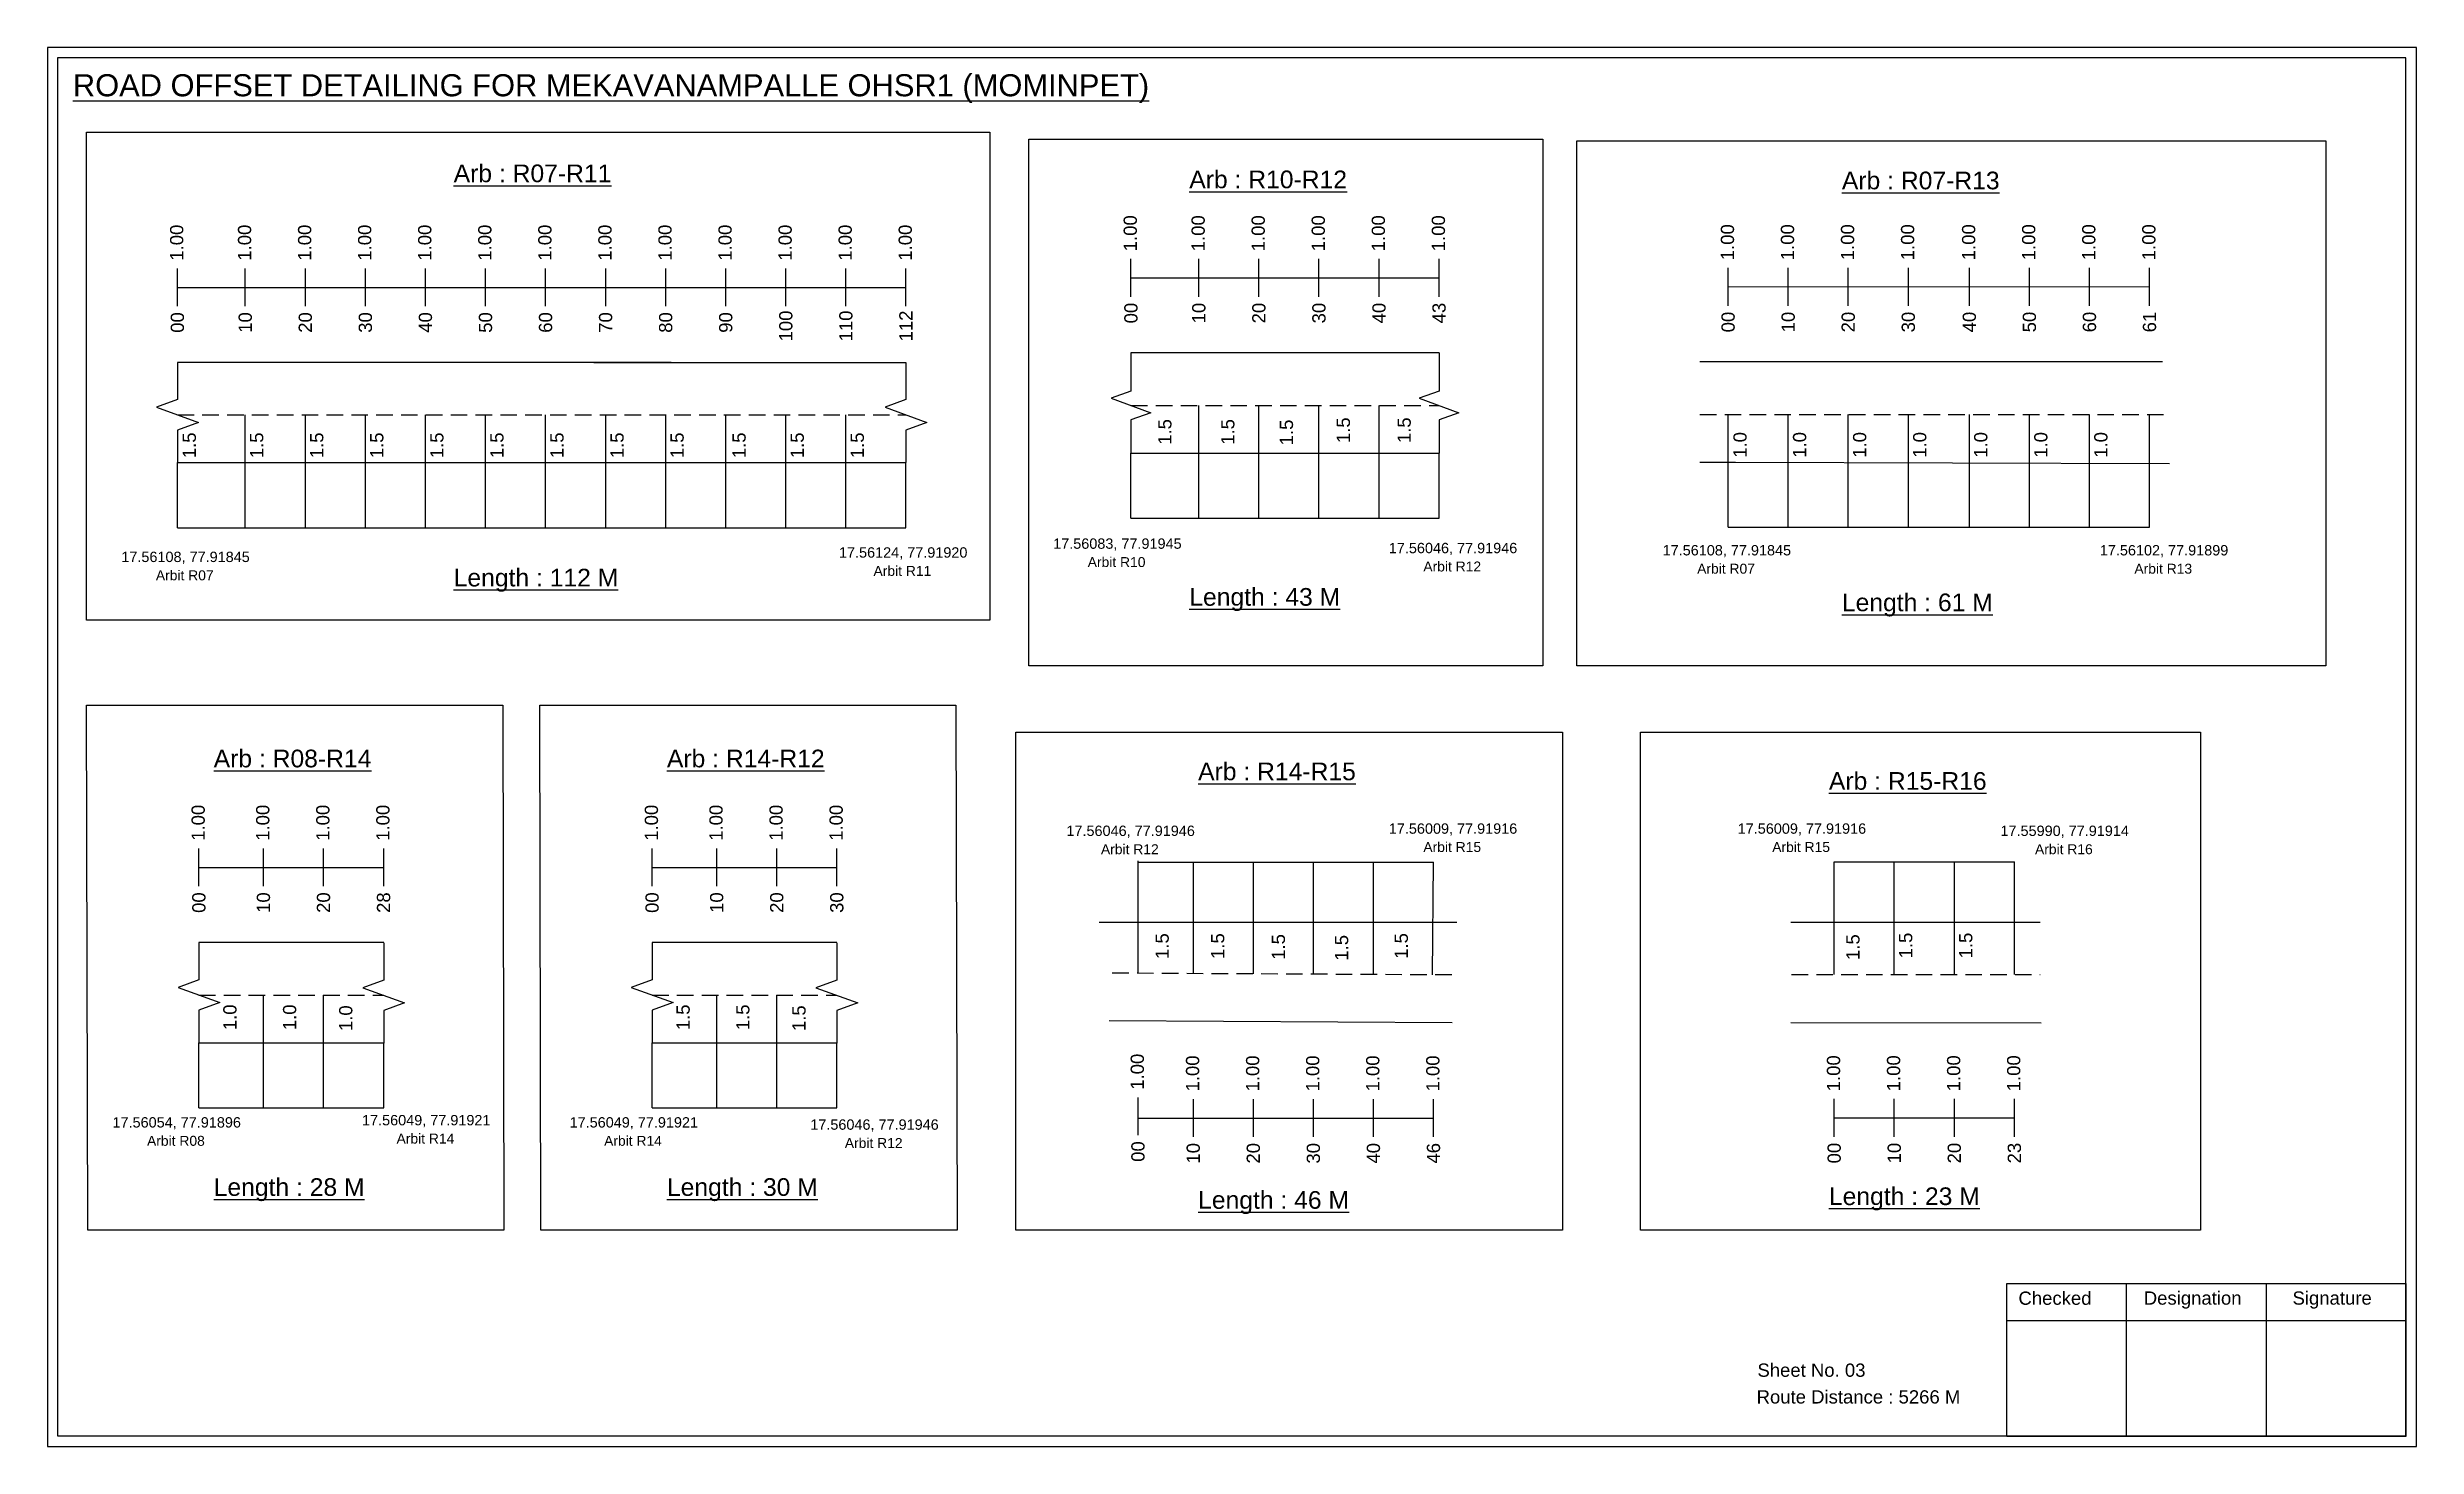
# Model space of a CAD drawing. Header units: inches. Extents: x 583 to 8862, y 412 to 2484.
# Drawn here: x 5586 to 6123, y 1957 to 2274 of the extents above; entities that cross this region are included whole.
import ezdxf

# ---------------------------------------------------------------- set-up
doc = ezdxf.new("R2010")
doc.units = ezdxf.units.IN
doc.header["$MEASUREMENT"] = 0
doc.linetypes.add('DASHED2', pattern=[0.375, 0.25, -0.125])
doc.layers.add('PDF_Geometry', color=7, linetype='Continuous')
doc.layers.add('PDF_Text', color=5, linetype='Continuous')
doc.styles.add('PDF Arial', font='arial.ttf')
doc.styles.get("Standard").update_dxf_attribs({"font": 'arial.ttf'})

msp = doc.modelspace()

# ---------------------------------------------------------------- texts
at = {"color": 242, "true_color": 0xcd2027}
for s, height, p in [('%%UROAD OFFSET DETAILING FOR MEKAVANAMPALLE OHSR1 (MOMINPET)', 5, (5592.06, 2262.56)), ('%%UArb : R07-R11', 4, (5678.28, 2243.12)), ('%%UArb : R10-R12', 4, (5844.85, 2241.75)), ('%%UArb : R07-R13', 4, (5992.62, 2241.51)), ('%%ULength : 112 M', 4, (5678.28, 2151.62)), ('%%ULength : 43 M', 4, (5844.85, 2147.25)), ('%%ULength : 61 M', 4, (5992.62, 2146.01)), ('%%UArb : R08-R14', 4, (5623.94, 2110.67)), ('%%UArb : R14-R12', 4, (5726.57, 2110.67)), ('%%UArb : R14-R15', 4, (5846.85, 2107.75)), ('%%UArb : R15-R16', 4, (5989.68, 2105.59)), ('%%ULength : 28 M', 4, (5623.94, 2013.67)), ('%%ULength : 30 M', 4, (5726.57, 2013.67)), ('%%ULength : 46 M', 4, (5846.85, 2010.75)), ('%%ULength : 23 M', 4, (5989.68, 2011.59))]:
    msp.add_text(s, height=height, dxfattribs=at).set_placement(p)
at = {"color": 217, "true_color": 0x93278f}
for s, p in [('1.00', (5617.06, 2225.35)), ('1.00', (5632.43, 2225.35)), ('1.00', (5646.03, 2225.35)), ('1.00', (5659.63, 2225.35)), ('1.00', (5673.23, 2225.35)), ('1.00', (5686.83, 2225.35)), ('1.00', (5700.43, 2225.35)), ('1.00', (5714.03, 2225.35)), ('1.00', (5727.63, 2225.35)), ('1.00', (5741.23, 2225.35)), ('1.00', (5754.83, 2225.35)), ('1.00', (5768.43, 2225.35)), ('1.00', (5782.03, 2225.35)), ('1.00', (5832.98, 2227.48)), ('1.00', (5848.35, 2227.48)), ('1.00', (5861.95, 2227.48)), ('1.00', (5875.55, 2227.48)), ('1.00', (5889.15, 2227.48)), ('1.00', (5902.75, 2227.48)), ('1.00', (5968.2, 2225.45)), ('1.00', (5981.8, 2225.45)), ('1.00', (5995.4, 2225.45)), ('1.00', (6009, 2225.45)), ('1.00', (6022.82, 2225.45)), ('1.00', (6036.42, 2225.45)), ('1.00', (6050.02, 2225.45)), ('1.00', (6063.62, 2225.45)), ('00', (5833.13, 2211.16)), ('10', (5848.5, 2211.16)), ('20', (5862.1, 2211.16)), ('30', (5875.7, 2211.16)), ('40', (5889.3, 2211.16)), ('00', (5617.21, 2209.03)), ('10', (5632.58, 2209.03)), ('20', (5646.18, 2209.03)), ('30', (5659.78, 2209.03)), ('40', (5673.38, 2209.03)), ('50', (5686.98, 2209.03)), ('60', (5700.58, 2209.03)), ('70', (5714.18, 2209.03)), ('80', (5727.78, 2209.03)), ('90', (5741.38, 2209.03)), ('100', (5754.98, 2207.07)), ('110', (5768.58, 2207.07)), ('112', (5782.18, 2207.07)), ('43', (5902.9, 2211.16)), ('00', (5968.35, 2209.13)), ('10', (5981.95, 2209.13)), ('20', (5995.55, 2209.13)), ('30', (6009.15, 2209.13)), ('40', (6022.97, 2209.13)), ('50', (6036.57, 2209.13)), ('60', (6050.17, 2209.13)), ('61', (6063.77, 2209.13)), ('1.00', (5621.92, 2094.04)), ('1.00', (5636.55, 2094.04)), ('1.00', (5650.15, 2094.04)), ('1.00', (5663.75, 2094.04)), ('1.00', (5724.55, 2094.04)), ('1.00', (5739.18, 2094.04)), ('1.00', (5752.78, 2094.04)), ('1.00', (5766.38, 2094.04)), ('00', (5622.08, 2077.72)), ('10', (5636.7, 2077.72)), ('20', (5650.3, 2077.72)), ('28', (5663.9, 2077.72)), ('00', (5724.7, 2077.72)), ('10', (5739.33, 2077.72)), ('20', (5752.93, 2077.72)), ('30', (5766.53, 2077.72)), ('1.00', (5834.57, 2037.69)), ('1.00', (5847.09, 2037.3)), ('1.00', (5860.69, 2037.3)), ('1.00', (5874.29, 2037.3)), ('1.00', (5887.89, 2037.3)), ('1.00', (5901.49, 2037.3)), ('1.00', (5992.22, 2037.34)), ('1.00', (6005.82, 2037.34)), ('1.00', (6019.42, 2037.34)), ('1.00', (6033.02, 2037.34)), ('00', (5834.72, 2021.37)), ('10', (5847.24, 2020.98)), ('20', (5860.84, 2020.98)), ('30', (5874.44, 2020.98)), ('40', (5888.04, 2020.98)), ('46', (5901.64, 2020.98)), ('00', (5992.37, 2021.02)), ('10', (6005.97, 2021.02)), ('20', (6019.57, 2021.02)), ('23', (6033.17, 2021.02))]:
    msp.add_text(s, height=3, rotation=90, dxfattribs=at).set_placement(p)
for s, p in [('1.5', (5840.81, 2183.68)), ('1.5', (5855.07, 2183.68)), ('1.5', (5868.34, 2183.56)), ('1.5', (5881.23, 2184.06)), ('1.5', (5895, 2184.06)), ('1.5', (5619.91, 2180.64)), ('1.5', (5635.17, 2180.64)), ('1.5', (5648.77, 2180.64)), ('1.5', (5662.37, 2180.64)), ('1.5', (5675.97, 2180.64)), ('1.5', (5689.57, 2180.64)), ('1.5', (5703.17, 2180.64)), ('1.5', (5716.77, 2180.64)), ('1.5', (5730.37, 2180.64)), ('1.5', (5744.4, 2180.64)), ('1.5', (5757.57, 2180.64)), ('1.5', (5771.17, 2180.64)), ('1.0', (5971.05, 2180.74)), ('1.0', (5984.54, 2180.74)), ('1.0', (5998.14, 2180.74)), ('1.0', (6011.74, 2180.74)), ('1.0', (6025.56, 2180.74)), ('1.0', (6039.16, 2180.74)), ('1.0', (6052.76, 2180.74)), ('1.5', (5840.2, 2067.29)), ('1.5', (5852.78, 2067.29)), ('1.5', (5866.52, 2067.1)), ('1.5', (5880.83, 2066.9)), ('1.5', (5894.35, 2067.32)), ('1.5', (5996.61, 2067.06)), ('1.5', (6008.56, 2067.42)), ('1.5', (6022.16, 2067.42)), ('1.0', (5629.11, 2051.17)), ('1.0', (5642.63, 2051.17)), ('1.0', (5655.34, 2050.97)), ('1.5', (5731.73, 2051.17)), ('1.5', (5745.25, 2051.17)), ('1.5', (5757.97, 2050.97))]:
    msp.add_text(s, height=3, rotation=90).set_placement(p)
at = {"color": 5}
for s, height, p in [('17.56083, 77.91945', 2.34, (5814.03, 2160.14)), ('17.56108, 77.91845', 2.34, (5603.03, 2157.14)), ('17.56124, 77.91920', 2.34, (5765.53, 2158.14)), ('Arbit R10', 2.246, (5821.85, 2156.01)), ('17.56046, 77.91946', 2.34, (5890.03, 2159.14)), ('Arbit R12', 2.246, (5897.85, 2155.01)), ('17.56108, 77.91845', 2.34, (5952.03, 2158.64)), ('Arbit R07', 2.246, (5959.85, 2154.51)), ('17.56102, 77.91899', 2.34, (6051.03, 2158.64)), ('Arbit R13', 2.246, (6058.85, 2154.51)), ('Arbit R07', 2.246, (5610.85, 2153.01)), ('Arbit R11', 2.246, (5773.35, 2154.01)), ('17.56009, 77.91916', 2.34, (5890.03, 2095.64)), ('17.56009, 77.91916', 2.34, (5969.03, 2095.64)), ('17.56046, 77.91946', 2.34, (5817.03, 2095.14)), ('Arbit R12', 2.246, (5824.85, 2091.01)), ('Arbit R15', 2.246, (5897.85, 2091.51)), ('Arbit R15', 2.246, (5976.85, 2091.51)), ('17.55990, 77.91914', 2.34, (6028.53, 2095.14)), ('Arbit R16', 2.246, (6036.35, 2091.01)), ('17.56054, 77.91896', 2.34, (5601.03, 2029.14)), ('17.56049, 77.91921', 2.34, (5657.53, 2029.64)), ('Arbit R14', 2.246, (5665.35, 2025.51)), ('17.56049, 77.91921', 2.34, (5704.53, 2029.14)), ('17.56046, 77.91946', 2.34, (5759.03, 2028.64)), ('Arbit R08', 2.246, (5608.85, 2025.01)), ('Arbit R14', 2.246, (5712.35, 2025.01)), ('Arbit R12', 2.246, (5766.85, 2024.51))]:
    msp.add_text(s, height=height, dxfattribs=at).set_placement(p)
for s, p in [('Sheet No. 03', (5973.5, 1972.72)), ('Route Distance : 5266 M', (5973.31, 1966.67))]:
    msp.add_text(s, height=3).set_placement(p)
at = {"layer": 'PDF_Text', "color": 7, "attachment_point": 7, "style": 'PDF Arial'}
for s, insert, char_height in [('Checked', (6032.6, 1988.97), 3.001), ('Designation', (6060.98, 1988.14), 3.0006), ('Signature', (6094.66, 1988.14), 3.001)]:
    msp.add_mtext(s, dxfattribs=dict(at, insert=insert, char_height=char_height))

# ---------------------------------------------------------------- linework, layer by layer
at = {"color": 217, "true_color": 0x93278f}
for p, q in [((5615.74, 2215.05), (5615.74, 2223.61)), ((5631.1, 2215.05), (5631.1, 2223.61)), ((5644.7, 2215.05), (5644.7, 2223.61)), ((5658.3, 2215.05), (5658.3, 2223.61)), ((5671.9, 2215.05), (5671.9, 2223.61)), ((5685.5, 2215.05), (5685.5, 2223.61)), ((5699.1, 2215.05), (5699.1, 2223.61)), ((5712.7, 2215.05), (5712.7, 2223.61)), ((5726.3, 2215.05), (5726.3, 2223.61)), ((5739.9, 2215.05), (5739.9, 2223.61)), ((5753.5, 2215.05), (5753.5, 2223.61)), ((5767.1, 2215.05), (5767.1, 2223.61)), ((5780.7, 2215.05), (5780.7, 2223.61)), ((5831.65, 2217.18), (5831.65, 2225.74)), ((5831.65, 2221.45), (5901.42, 2221.45)), ((5847.02, 2217.18), (5847.02, 2225.74)), ((5860.62, 2217.18), (5860.62, 2225.74)), ((5874.22, 2217.18), (5874.22, 2225.74)), ((5887.82, 2217.18), (5887.82, 2225.74)), ((5901.42, 2217.18), (5901.42, 2225.74)), ((5966.87, 2215.16), (5966.87, 2223.71)), ((5980.47, 2215.16), (5980.47, 2223.71)), ((5994.07, 2215.16), (5994.07, 2223.71)), ((6007.67, 2215.16), (6007.67, 2223.71)), ((6021.49, 2215.16), (6021.49, 2223.71)), ((6035.09, 2215.16), (6035.09, 2223.71)), ((6048.69, 2215.16), (6048.69, 2223.71)), ((6062.29, 2215.16), (6062.29, 2223.71)), ((5615.74, 2219.32), (5780.7, 2219.32)), ((5966.87, 2219.42), (6062.29, 2219.49)), ((5620.6, 2083.74), (5620.6, 2092.3)), ((5635.23, 2083.74), (5635.23, 2092.3)), ((5648.83, 2083.74), (5648.83, 2092.3)), ((5662.43, 2083.74), (5662.43, 2092.3)), ((5723.22, 2083.74), (5723.22, 2092.3)), ((5737.85, 2083.74), (5737.85, 2092.3)), ((5751.45, 2083.74), (5751.45, 2092.3)), ((5765.05, 2083.74), (5765.05, 2092.3)), ((5620.6, 2088.02), (5662.43, 2088.02)), ((5723.22, 2088.02), (5765.05, 2088.02)), ((5833.24, 2027.39), (5833.24, 2035.95)), ((5845.77, 2027.01), (5845.77, 2035.56)), ((5859.37, 2027.01), (5859.37, 2035.56)), ((5872.97, 2027.01), (5872.97, 2035.56)), ((5886.57, 2027.01), (5886.57, 2035.56)), ((5900.17, 2027.01), (5900.17, 2035.56)), ((5990.89, 2027.05), (5990.89, 2035.6)), ((6004.49, 2027.05), (6004.49, 2035.6)), ((6018.09, 2027.05), (6018.09, 2035.6)), ((6031.69, 2027.05), (6031.69, 2035.6)), ((5833.24, 2031.28), (5900.17, 2031.29)), ((5990.89, 2031.32), (6031.69, 2031.33))]:
    msp.add_line(p, q, dxfattribs=at)
for p, q in [((5727.51, 2202.33), (5615.74, 2202.33)), ((5710.03, 2202.33), (5780.7, 2202.33)), ((5901.42, 2204.46), (5831.65, 2204.46)), ((6065.21, 2202.43), (5960.47, 2202.43)), ((5631.1, 2164.91), (5631.1, 2190.45)), ((5644.7, 2164.91), (5644.7, 2190.45)), ((5658.3, 2164.91), (5658.3, 2190.45)), ((5671.9, 2164.91), (5671.9, 2190.45)), ((5685.5, 2164.91), (5685.5, 2190.45)), ((5699.1, 2164.91), (5699.1, 2190.45)), ((5712.7, 2164.91), (5712.7, 2190.45)), ((5726.3, 2164.91), (5726.3, 2190.45)), ((5739.9, 2164.91), (5739.9, 2190.45)), ((5753.5, 2164.91), (5753.5, 2190.45)), ((5767.1, 2164.91), (5767.1, 2190.45)), ((5847.02, 2167.04), (5847.02, 2192.57)), ((5860.62, 2167.04), (5860.62, 2192.57)), ((5874.22, 2167.04), (5874.22, 2192.57)), ((5887.82, 2167.04), (5887.82, 2192.57)), ((5966.87, 2165.01), (5966.87, 2190.55)), ((5980.47, 2165.01), (5980.47, 2190.55)), ((5994.07, 2165.01), (5994.07, 2190.55)), ((6007.67, 2165.01), (6007.67, 2190.55)), ((6021.49, 2165.01), (6021.49, 2190.55)), ((6035.09, 2165.01), (6035.09, 2190.55)), ((6048.69, 2165.01), (6048.69, 2190.55)), ((6062.29, 2165.01), (6062.29, 2190.55)), ((5615.74, 2179.64), (5780.7, 2179.64)), ((5615.74, 2164.91), (5615.74, 2179.64)), ((5780.7, 2164.91), (5780.7, 2179.64)), ((5831.65, 2181.77), (5901.42, 2181.77)), ((5831.65, 2167.04), (5831.65, 2181.77)), ((5901.42, 2167.04), (5901.42, 2181.77)), ((5960.47, 2179.75), (5968.52, 2179.75)), ((5968.52, 2179.75), (6066.83, 2179.47)), ((5833.24, 2064.01), (5833.24, 2089.54)), ((5845.77, 2063.96), (5845.77, 2089.24)), ((5859.37, 2063.9), (5859.37, 2089.24)), ((5872.97, 2063.96), (5872.97, 2089.24)), ((5886.57, 2063.71), (5886.57, 2089.24)), ((5899.94, 2063.74), (5900.17, 2089.24)), ((5990.89, 2063.75), (5990.89, 2089.28)), ((6004.49, 2063.75), (6004.49, 2089.28)), ((6018.09, 2063.75), (6018.09, 2089.28)), ((6031.69, 2063.75), (6031.69, 2089.28)), ((5662.43, 2071.02), (5620.6, 2071.02)), ((5765.05, 2071.02), (5723.22, 2071.02)), ((5905.41, 2075.57), (5824.46, 2075.57)), ((5981.06, 2075.63), (6037.55, 2075.63)), ((5635.23, 2033.6), (5635.23, 2059.13)), ((5648.83, 2033.6), (5648.83, 2059.13)), ((5737.85, 2033.6), (5737.85, 2059.13)), ((5751.45, 2033.6), (5751.45, 2059.13)), ((5826.67, 2053.36), (5904.4, 2052.93)), ((5981.06, 2052.94), (6037.77, 2052.82)), ((5620.6, 2048.33), (5646.16, 2048.33)), ((5620.6, 2033.6), (5620.6, 2048.33)), ((5646.16, 2048.33), (5662.43, 2048.33)), ((5662.43, 2033.6), (5662.43, 2048.33)), ((5723.22, 2048.33), (5748.78, 2048.33)), ((5723.22, 2033.6), (5723.22, 2048.33)), ((5748.78, 2048.33), (5765.05, 2048.33)), ((5765.05, 2033.6), (5765.05, 2048.33))]:
    msp.add_line(p, q)
at = {"linetype": 'DASHED2', "ltscale": 15}
for p, q in [((5615.74, 2190.45), (5780.7, 2190.45)), ((5831.65, 2192.57), (5901.42, 2192.57)), ((5960.47, 2190.55), (6065.86, 2190.55)), ((5827.39, 2064.15), (5905.67, 2063.74)), ((5981.21, 2063.75), (6037.55, 2063.75)), ((5620.6, 2059.13), (5662.43, 2059.13)), ((5723.22, 2059.13), (5765.05, 2059.13))]:
    msp.add_line(p, q, dxfattribs=at)
at = {"color": 5}
for p, q in [((5615.74, 2164.91), (5780.7, 2164.91)), ((5831.65, 2167.04), (5901.42, 2167.04)), ((5966.87, 2165.01), (6062.29, 2165.01)), ((5833.24, 2089.24), (5900.17, 2089.24)), ((5990.89, 2089.28), (6031.69, 2089.28)), ((5620.6, 2033.6), (5662.43, 2033.6)), ((5723.22, 2033.6), (5765.05, 2033.6))]:
    msp.add_line(p, q, dxfattribs=at)
for points in [[(5595.13, 2254.48), (5799.69, 2254.48), (5799.69, 2143.98), (5595.13, 2143.98)], [(5808.55, 2252.88), (5924.9, 2252.88), (5924.9, 2133.67), (5808.55, 2133.67)], [(5932.6, 2252.49), (6102.22, 2252.49), (6102.22, 2133.67), (5932.6, 2133.67)], [(5595.13, 2124.74), (5689.38, 2124.74), (5689.66, 2005.92), (5595.42, 2005.92)], [(5697.76, 2124.74), (5792, 2124.74), (5792.28, 2005.92), (5698.04, 2005.92)], [(5805.54, 2118.6), (5929.34, 2118.6), (5929.34, 2005.92), (5805.54, 2005.92)], [(5947.03, 2118.6), (6073.79, 2118.6), (6073.79, 2005.92), (5947.03, 2005.92)]]:
    msp.add_lwpolyline(points, close=True)
at = {"linetype": 'Continuous'}
for points in [[(5615.74, 2202.33), (5615.74, 2193.9), (5610.99, 2192.17), (5620.48, 2188.72), (5615.74, 2186.99), (5615.74, 2179.64)], [(5780.7, 2202.33), (5780.7, 2193.9), (5775.96, 2192.17), (5785.45, 2188.72), (5780.7, 2186.99), (5780.7, 2179.64)], [(5831.65, 2204.46), (5831.65, 2195.85), (5827.15, 2194.21), (5836.15, 2190.94), (5831.65, 2189.3), (5831.65, 2181.77)], [(5901.42, 2204.46), (5901.42, 2195.85), (5896.92, 2194.21), (5905.92, 2190.94), (5901.42, 2189.3), (5901.42, 2181.77)], [(5620.6, 2071.02), (5620.6, 2062.59), (5615.86, 2060.86), (5625.34, 2057.41), (5620.6, 2055.68), (5620.6, 2048.33)], [(5662.43, 2070.94), (5662.43, 2062.51), (5657.68, 2060.78), (5667.17, 2057.33), (5662.43, 2055.6), (5662.43, 2048.25)], [(5723.22, 2071.02), (5723.22, 2062.59), (5718.48, 2060.86), (5727.96, 2057.41), (5723.22, 2055.68), (5723.22, 2048.33)], [(5765.05, 2070.94), (5765.05, 2062.51), (5760.31, 2060.78), (5769.79, 2057.33), (5765.05, 2055.6), (5765.05, 2048.25)]]:
    msp.add_lwpolyline(points, dxfattribs=at)
at = {"layer": 'PDF_Geometry'}
for points in [[(5586.28, 2273.63), (5586.28, 1956.92), (6122.76, 1956.92), (6122.76, 2273.63)], [(5588.61, 2271.3), (5588.61, 1959.34), (6120.34, 1959.34), (6120.34, 2271.3)]]:
    msp.add_lwpolyline(points, close=True, dxfattribs=at)
at = {"layer": 'PDF_Geometry', "color": 242, "true_color": 0xcc1f26}
msp.add_lwpolyline([(6120.34, 1959.24), (6030, 1959.24), (6030, 1993.86), (6120.34, 1993.86)], close=True, dxfattribs=at)
for points in [[(6056.98, 1993.86), (6056.98, 1959.24)], [(6088.7, 1993.86), (6088.7, 1959.24)], [(6030, 1985.48), (6120.34, 1985.48)]]:
    msp.add_lwpolyline(points, dxfattribs=at)

msp.set_redraw_order([(e.dxf.handle, doc.entitydb.next_handle()) for e in msp.query("TEXT MTEXT ATTDEF DIMENSION ARC_DIMENSION")])  # texts and dimensions are drawn at this point

doc.saveas('drawing.dxf')
